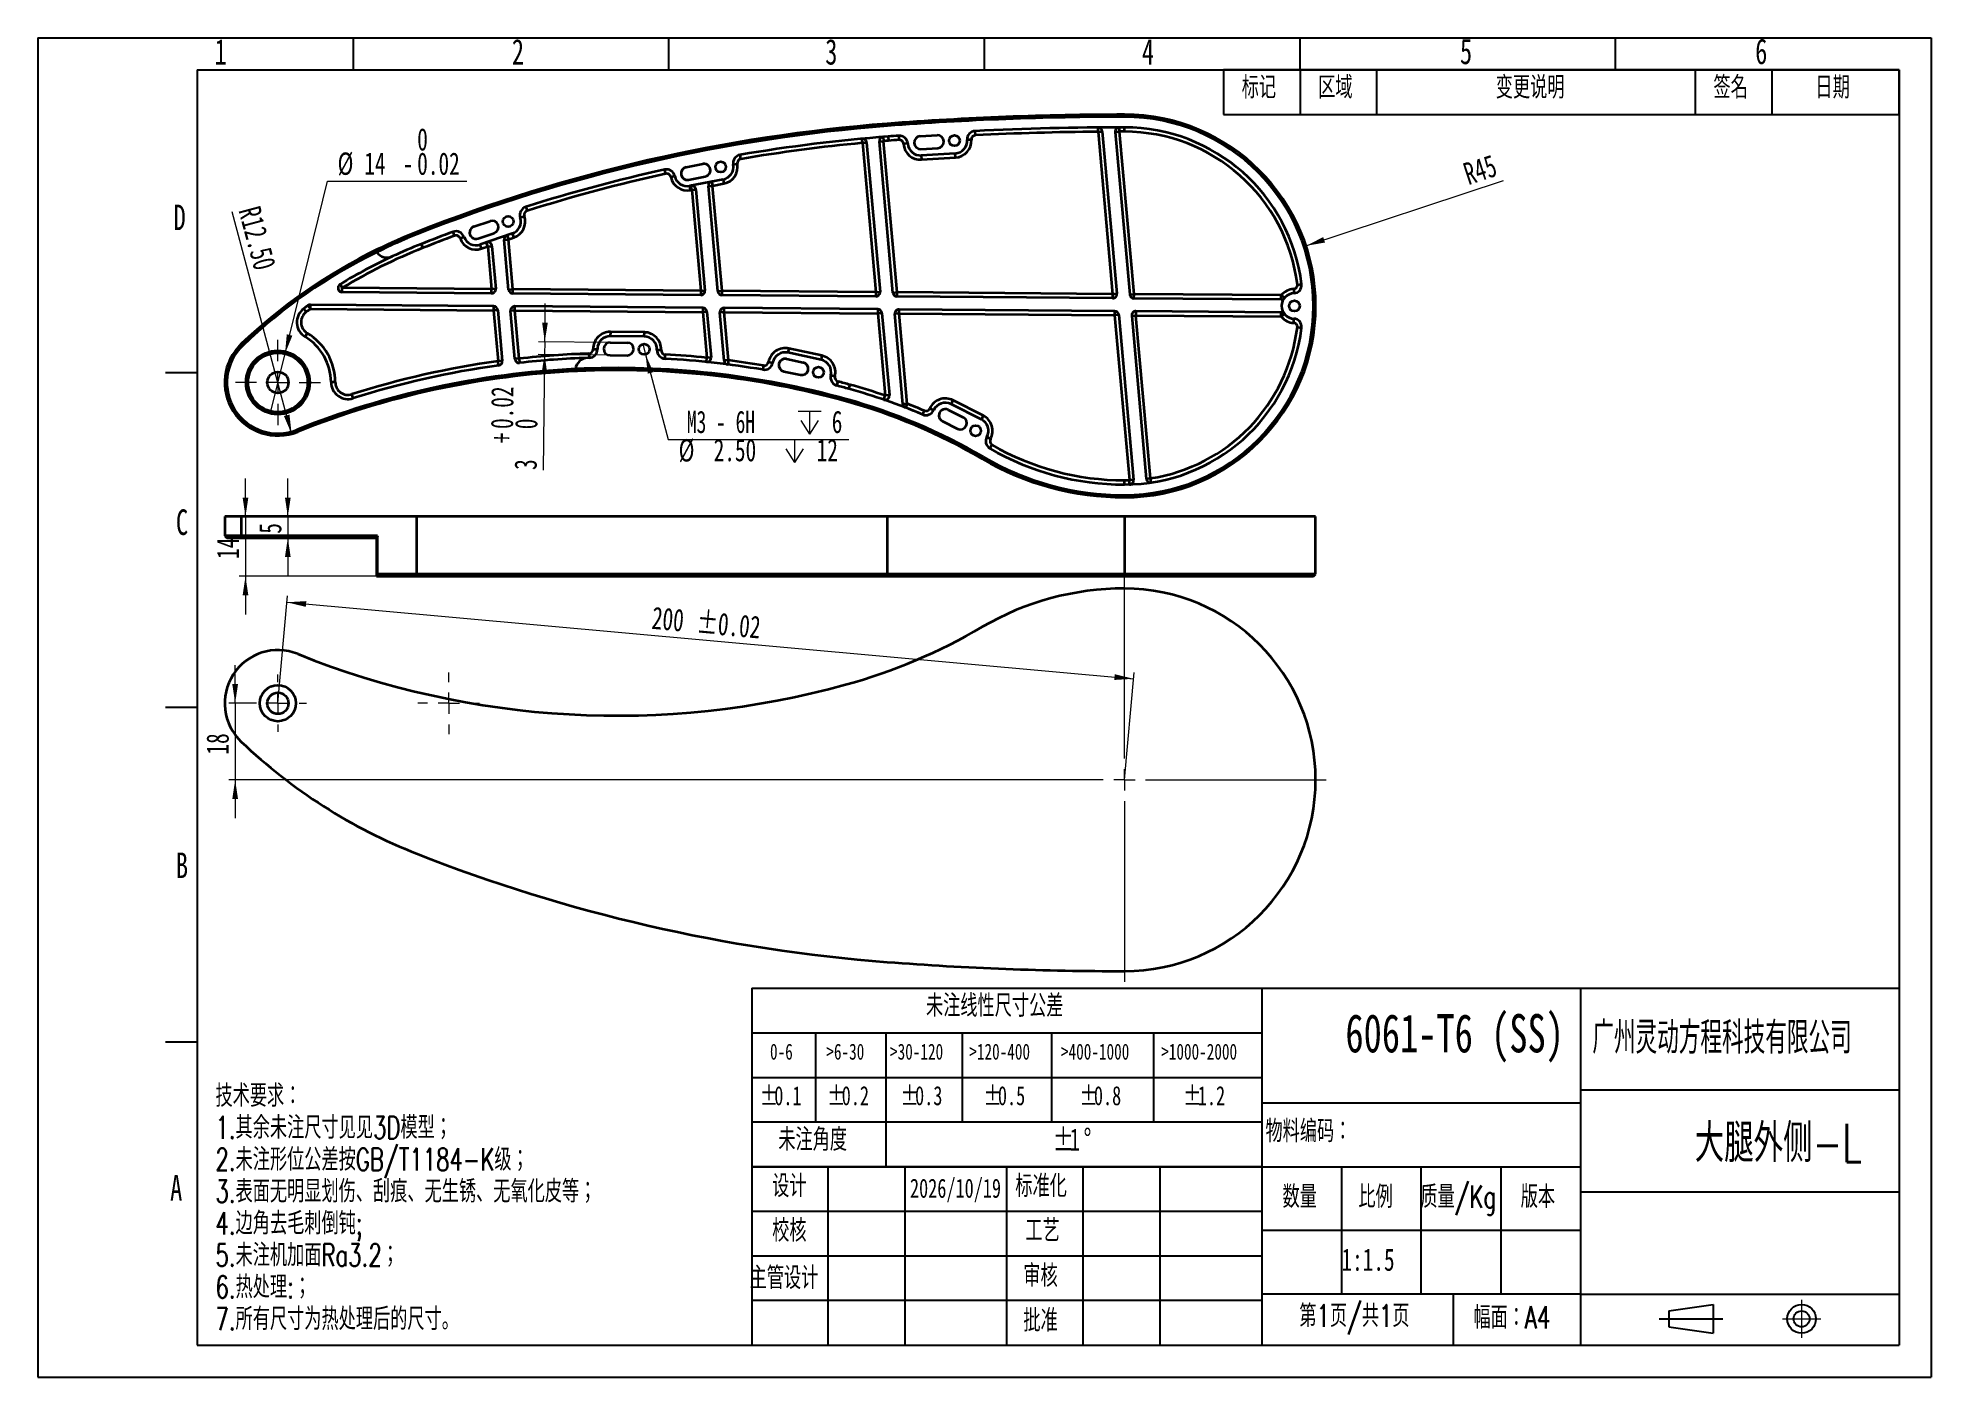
# Model space of a CAD drawing. Header units: millimetres. Extents: x 0 to 297, y 0 to 210.
import ezdxf

# ---------------------------------------------------------------- set-up
doc = ezdxf.new("R2010")
doc.units = ezdxf.units.MM
doc.linetypes.add('SLD-中心线', pattern=[34.29, 30.48, -1.27, 1.27, -1.27])
doc.linetypes.add('SLD-实线', pattern=[0])
for name, color, linetype in [('中心线层', 1, 'SLD-中心线'), ('尺寸线层', 83, 'SLD-实线'), ('文本', 7, 'SLD-实线')]:
    doc.layers.add(name, color=color, linetype=linetype)
doc.layers.add('粗实线层', color=7, linetype='SLD-实线', lineweight=35)
doc.styles.add('SLDTEXTSTYLE0', font='TXT', dxfattribs={"width": 0.7, "bigfont": 'bigfont'})
doc.styles.add('SLDTEXTSTYLE1', font='TXT', dxfattribs={"width": 0.7})
doc.styles.add('SLDTEXTSTYLE2', font='TXT', dxfattribs={"width": 0.616621, "bigfont": 'bigfont'})
doc.styles.add('SLDTEXTSTYLE3', font='TXT', dxfattribs={"width": 0.642857})
doc.dimstyles.new('SLDDIMSTYLE0', dxfattribs={"dimtxt": 3.5, "dimasz": 3, "dimexe": 0, "dimexo": 0.0625, "dimgap": 0.875, "dimtad": 2, "dimlfac": 1.5, "dimrnd": 1e-09, "dimzin": 12, "dimdsep": 46, "dimtxsty": 'SLDTEXTSTYLE1', "dimsah": 1, "dimcen": 0.09, "dimadec": 0, "dimazin": 3, "dimtfac": 1, "dimtmove": 0, "dimatfit": 0, "dimfxl": 0, "dimfrac": 2, "dimtolj": 1, "dimtzin": 12, "dimarcsym": 0})
doc.dimstyles.new('SLDDIMSTYLE1', dxfattribs={"dimtxt": 3.5, "dimasz": 3, "dimexe": 0, "dimexo": 0.0625, "dimgap": 0.875, "dimtad": 2, "dimlfac": 1.5, "dimrnd": 1e-09, "dimzin": 12, "dimdsep": 46, "dimtxsty": 'SLDTEXTSTYLE1', "dimsah": 1, "dimcen": 0.09, "dimadec": 0, "dimazin": 3, "dimtol": 1, "dimtp": 0.02, "dimtm": 0.02, "dimtfac": 1, "dimtofl": 0, "dimtmove": 0, "dimatfit": 3, "dimfxl": 0, "dimfrac": 2, "dimtolj": 1, "dimarcsym": 0})
doc.dimstyles.new('SLDDIMSTYLE2', dxfattribs={"dimtxt": 3.5, "dimasz": 3, "dimexe": 0, "dimexo": 0.0625, "dimgap": 0.875, "dimtad": 2, "dimlfac": 1.5, "dimrnd": 1e-09, "dimzin": 12, "dimdsep": 46, "dimtxsty": 'SLDTEXTSTYLE1', "dimblk1": 'NONE', "dimsah": 1, "dimcen": 0, "dimadec": 0, "dimazin": 3, "dimtol": 1, "dimtm": 0.02, "dimtfac": 1, "dimtmove": 0, "dimatfit": 3, "dimldrblk": 'NONE', "dimfxl": 0, "dimfrac": 2, "dimtolj": 1, "dimarcsym": 0})
doc.dimstyles.new('SLDDIMSTYLE3', dxfattribs={"dimtxt": 3.5, "dimasz": 3, "dimexe": 0, "dimexo": 0.0625, "dimgap": 0.875, "dimtad": 2, "dimlfac": 1.5, "dimrnd": 1e-09, "dimzin": 12, "dimdsep": 46, "dimtxsty": 'SLDTEXTSTYLE1', "dimsah": 1, "dimcen": 0.09, "dimadec": 0, "dimazin": 3, "dimtol": 1, "dimtp": 0.02, "dimtfac": 1, "dimtmove": 0, "dimatfit": 0, "dimfxl": 0, "dimfrac": 2, "dimtolj": 1, "dimarcsym": 0})
doc.dimstyles.new('SLDDIMSTYLE4', dxfattribs={"dimtxt": 3.5, "dimasz": 3, "dimexe": 0, "dimexo": 0.0625, "dimgap": 0.875, "dimtad": 2, "dimlfac": 1.5, "dimrnd": 1e-09, "dimzin": 12, "dimdsep": 46, "dimtxsty": 'SLDTEXTSTYLE1', "dimsah": 1, "dimcen": 0, "dimadec": 0, "dimazin": 3, "dimtfac": 1, "dimtofl": 0, "dimtmove": 0, "dimatfit": 3, "dimfxl": 0, "dimfrac": 2, "dimtolj": 1, "dimtzin": 12, "dimarcsym": 0})
doc.dimstyles.new('SLDDIMSTYLE5', dxfattribs={"dimtxt": 3.5, "dimasz": 3, "dimexe": 0, "dimexo": 0.0625, "dimgap": 0.875, "dimtad": 2, "dimlfac": 1.5, "dimrnd": 1e-09, "dimzin": 4, "dimdsep": 46, "dimtxsty": 'SLDTEXTSTYLE1', "dimsah": 1, "dimcen": 0, "dimadec": 0, "dimazin": 1, "dimtfac": 1, "dimtofl": 0, "dimtmove": 0, "dimatfit": 3, "dimfxl": 0, "dimfrac": 2, "dimtolj": 1, "dimtzin": 12, "dimarcsym": 0})
doc.dimstyles.new('SLDDIMSTYLE6', dxfattribs={"dimtxt": 3.5, "dimasz": 3, "dimexe": 0, "dimexo": 0.0625, "dimgap": 0.875, "dimtad": 0, "dimtih": 1, "dimtoh": 1, "dimdec": 6, "dimlfac": 1.5, "dimrnd": 1e-09, "dimzin": 12, "dimdsep": 46, "dimtxsty": 'SLDTEXTSTYLE1', "dimblk1": 'NONE', "dimsah": 1, "dimcen": 0, "dimadec": 0, "dimazin": 3, "dimtfac": 1, "dimtmove": 0, "dimatfit": 3, "dimldrblk": 'NONE', "dimfxl": 0, "dimfrac": 2, "dimtolj": 1, "dimtzin": 12, "dimarcsym": 0})

msp = doc.modelspace()

# ---------------------------------------------------------------- texts
at = {"layer": '文本', "linetype": 'SLD-实线', "lineweight": 18}
for s, insert, char_height, attachment_point, style in [('1', (27.72054276, 209.81182643), 4, 1, 'SLDTEXTSTYLE1'), ('2', (74.35970137, 209.81182643), 4, 1, 'SLDTEXTSTYLE1'), ('3', (123.51758084, 209.81182643), 4, 1, 'SLDTEXTSTYLE1'), ('4', (173.19185265, 209.81182643), 4, 1, 'SLDTEXTSTYLE1'), ('5', (223.08851348, 209.88691991), 4, 1, 'SLDTEXTSTYLE1'), ('6', (269.40053685, 209.88691991), 4, 1, 'SLDTEXTSTYLE1'), ('D', (21.29371935, 183.85101978), 4, 1, 'SLDTEXTSTYLE1'), ('C', (21.66121228, 136.06182643), 4, 1, 'SLDTEXTSTYLE1'), ('B', (21.66121228, 82.25454043), 4, 1, 'SLDTEXTSTYLE1'), ('6061-T6 (SS)', (222.25717759, 56.92207679), 6, 2, 'SLDTEXTSTYLE1'), ('广州灵动方程科技有限公司', (243.84523616, 55.71912053), 5, 1, 'SLDTEXTSTYLE2'), ('技术要求：', (27.86437121, 45.88408286), 3.5, 1, 'SLDTEXTSTYLE0'), ('1.其余未注尺寸见见3D模型；', (27.86437121, 40.88408298), 3.5, 1, 'SLDTEXTSTYLE0'), ('物料编码：', (192.57933446, 40.31950416), 3.5, 1, 'SLDTEXTSTYLE0'), ('大腿外侧-L', (273.02352037, 39.71038887), 6, 2, 'SLDTEXTSTYLE0'), ('2.未注形位公差按GB/T1184-K级；', (27.86437121, 35.88408309), 3.5, 1, 'SLDTEXTSTYLE0'), ('A', (20.74909952, 31.6775527), 4, 1, 'SLDTEXTSTYLE1'), ('3.表面无明显划伤、刮痕、无生锈、无氧化皮等；', (27.86437121, 30.8840832), 3.5, 1, 'SLDTEXTSTYLE0'), ('设计', (115.19496978, 31.720886), 3.5, 1, 'SLDTEXTSTYLE0'), ('2026/10/19', (136.80925514, 31.11940749), 3, 1, 'SLDTEXTSTYLE1'), ('标准化', (153.33567573, 31.720886), 3.5, 1, 'SLDTEXTSTYLE0'), ('数量', (195.25852887, 30.04140949), 3.5, 1, 'SLDTEXTSTYLE0'), ('比例', (207.15245398, 30.04140949), 3.5, 1, 'SLDTEXTSTYLE0'), ('质量/Kg', (216.88204424, 30.04140949), 3.5, 1, 'SLDTEXTSTYLE0'), ('版本', (232.61774635, 30.04140949), 3.5, 1, 'SLDTEXTSTYLE0'), ('4.边角去毛刺倒钝;', (27.86437121, 25.88408331), 3.5, 1, 'SLDTEXTSTYLE0'), ('校核', (115.19496978, 24.73857961), 3.5, 1, 'SLDTEXTSTYLE0'), ('工艺', (154.91067562, 24.73857961), 3.5, 1, 'SLDTEXTSTYLE0'), ('5.未注机加面Ra3.2；', (27.86437121, 20.88408342), 3.5, 1, 'SLDTEXTSTYLE0'), ('审核', (154.60025071, 17.65311814), 3.5, 1, 'SLDTEXTSTYLE0'), ('1:1.5', (204.5, 20.16977132), 3.5, 1, 'SLDTEXTSTYLE1'), ('6.热处理:；', (27.86437121, 15.88408353), 3.5, 1, 'SLDTEXTSTYLE0'), ('主管设计', (111.64965721, 17.31051391), 3.5, 1, 'SLDTEXTSTYLE0'), ('第1页/共1页', (197.8882411, 11.35988068), 3.5, 1, 'SLDTEXTSTYLE0'), ('7.所有尺寸为热处理后的尺寸。', (27.86437121, 10.88408365), 3.5, 1, 'SLDTEXTSTYLE0'), ('批准', (154.60025071, 10.64989957), 3.5, 1, 'SLDTEXTSTYLE0'), ('幅面：A4', (225.19251089, 11.11646448), 3.5, 1, 'SLDTEXTSTYLE0')]:
    msp.add_mtext(s, dxfattribs=dict(at, insert=insert, char_height=char_height, attachment_point=attachment_point, style=style))

# ---------------------------------------------------------------- blocks, each defined once
blk = doc.blocks.new('SW_TABLEANNOTATION_0')
at = {"color": 0}
for p, q in [((0, 0), (0, -7)), ((0, 0), (12, 0)), ((0, 0), (0, -7)), ((106, 0), (0, 0)), ((12, 0), (12, -7)), ((12, 0), (24, 0)), ((24, 0), (24, -7)), ((24, 0), (74, 0)), ((74, 0), (74, -7)), ((74, 0), (86, 0)), ((86, 0), (86, -7)), ((86, 0), (106, 0)), ((106, 0), (106, -7)), ((106, -7), (106, 0)), ((0, -7), (12, -7)), ((0, -7), (106, -7)), ((12, -7), (24, -7)), ((24, -7), (74, -7)), ((74, -7), (86, -7)), ((86, -7), (106, -7))]:
    blk.add_line(p, q, dxfattribs=at)
at = {"color": 0, "char_height": 3.5, "attachment_point": 1, "style": 'SLDTEXTSTYLE0'}
for s, insert in [('标记', (2.85, -1.01)), ('区域', (14.85, -1.01)), ('变更说明', (42.7, -1.01)), ('签名', (76.85, -1.01)), ('日期', (92.85, -1.01))]:
    blk.add_mtext(s, dxfattribs=dict(at, insert=insert))
blk = doc.blocks.new('SW_TABLEANNOTATION_1')
at = {"color": 0}
for p, q in [((0, 0), (0, -7)), ((0, 0), (5, 0)), ((5, 0), (10, 0)), ((10, 0), (21, 0)), ((21, 0), (33, 0)), ((33, 0), (47, 0)), ((47, 0), (63, 0)), ((63, 0), (80, 0)), ((80, 0), (80, -7)), ((0, -7), (0, -14)), ((0, -7), (5, -7)), ((5, -7), (10, -7)), ((10, -7), (10, -14)), ((10, -7), (21, -7)), ((21, -7), (21, -14)), ((21, -7), (33, -7)), ((33, -7), (33, -14)), ((33, -7), (47, -7)), ((47, -7), (47, -14)), ((47, -7), (63, -7)), ((63, -7), (63, -14)), ((63, -7), (80, -7)), ((80, -7), (80, -14)), ((0, -14), (0, -21)), ((0, -14), (5, -14)), ((5, -14), (10, -14)), ((10, -14), (10, -21)), ((10, -14), (21, -14)), ((21, -14), (21, -21)), ((21, -14), (33, -14)), ((33, -14), (33, -21)), ((33, -14), (47, -14)), ((47, -14), (47, -21)), ((47, -14), (63, -14)), ((63, -14), (63, -21)), ((63, -14), (80, -14)), ((80, -14), (80, -21)), ((0, -21), (0, -28)), ((0, -21), (5, -21)), ((5, -21), (10, -21)), ((10, -21), (21, -21)), ((21, -21), (21, -28)), ((21, -21), (21, -28)), ((21, -21), (33, -21)), ((33, -21), (47, -21)), ((47, -21), (63, -21)), ((63, -21), (80, -21)), ((80, -21), (80, -28)), ((0, -28), (5, -28)), ((5, -28), (10, -28)), ((10, -28), (21, -28)), ((21, -28), (33, -28)), ((33, -28), (47, -28)), ((47, -28), (63, -28)), ((63, -28), (80, -28))]:
    blk.add_line(p, q, dxfattribs=at)
at = {"color": 0, "attachment_point": 1}
for s, insert, char_height, style in [('未注线性尺寸公差', (27.32, -1.01), 3.5, 'SLDTEXTSTYLE0'), ('0-6', (2.85, -8.72), 2.5, 'SLDTEXTSTYLE1'), ('>6-30', (11.69, -8.72), 2.5, 'SLDTEXTSTYLE1'), ('>30-120', (21.68, -8.72), 2.5, 'SLDTEXTSTYLE1'), ('>120-400', (34.12, -8.72), 2.5, 'SLDTEXTSTYLE1'), ('>400-1000', (48.5, -8.72), 2.5, 'SLDTEXTSTYLE1'), ('>1000-2000', (64.22, -8.72), 2.5, 'SLDTEXTSTYLE1'), ('%%p', (1.25, -15.37), 3, 'SLDTEXTSTYLE1'), ('0.1', (3.52, -15.37), 3, 'SLDTEXTSTYLE1'), ('%%p', (11.84, -15.37), 3, 'SLDTEXTSTYLE1'), ('0.2', (14.1, -15.37), 3, 'SLDTEXTSTYLE1'), ('%%p', (23.34, -15.37), 3, 'SLDTEXTSTYLE1'), ('0.3', (25.61, -15.37), 3, 'SLDTEXTSTYLE1'), ('%%p', (36.34, -15.37), 3, 'SLDTEXTSTYLE1'), ('0.5', (38.6, -15.37), 3, 'SLDTEXTSTYLE1'), ('%%p', (51.4, -15.37), 3, 'SLDTEXTSTYLE1'), ('0.8', (53.66, -15.37), 3, 'SLDTEXTSTYLE1'), ('%%p', (67.69, -15.37), 3, 'SLDTEXTSTYLE1'), ('1.2', (69.96, -15.37), 3, 'SLDTEXTSTYLE1'), ('未注角度', (4.16, -22.01), 3.5, 'SLDTEXTSTYLE0'), ('%%p', (47.19, -22.01), 3.5, 'SLDTEXTSTYLE1'), ('1', (49.84, -22.01), 3.5, 'SLDTEXTSTYLE1'), ('%%d', (52.04, -22.01), 3.5, 'SLDTEXTSTYLE1')]:
    blk.add_mtext(s, dxfattribs=dict(at, insert=insert, char_height=char_height, style=style))
blk = doc.blocks.new('_D')
at = {"layer": '尺寸线层', "linetype": 'SLD-实线', "lineweight": 18}
for p, q in [((39.21, 134.92), (39.21, 140.92)), ((39.21, 134.92), (39.21, 131.59)), ((39.21, 131.59), (39.21, 125.59))]:
    blk.add_line(p, q, dxfattribs=at)
for points in [[(39.21, 134.92), (39.66, 137.92), (38.76, 137.92)], [(39.21, 131.59), (38.76, 128.59), (39.66, 128.59)]]:
    blk.add_solid(points, dxfattribs=at)
at = {"layer": '尺寸线层', "linetype": 'SLD-实线', "lineweight": 18, "insert": (34.7, 132.25), "char_height": 3.5, "attachment_point": 1, "rotation": 90, "style": 'SLDTEXTSTYLE1'}
blk.add_mtext('5', dxfattribs=at)
blk = doc.blocks.new('_D_1')
at = {"layer": '尺寸线层', "linetype": 'SLD-实线', "lineweight": 18}
for p, q in [((32.57, 134.92), (32.57, 140.92)), ((32.57, 134.92), (32.57, 125.59)), ((53.16, 125.59), (31.57, 125.59)), ((32.57, 125.59), (32.57, 119.59))]:
    blk.add_line(p, q, dxfattribs=at)
for points in [[(32.57, 134.92), (33.02, 137.92), (32.12, 137.92)], [(32.57, 125.59), (32.12, 122.59), (33.02, 122.59)]]:
    blk.add_solid(points, dxfattribs=at)
at = {"layer": '尺寸线层', "linetype": 'SLD-实线', "lineweight": 18, "insert": (28.05, 128.3), "char_height": 3.5, "attachment_point": 1, "rotation": 90, "style": 'SLDTEXTSTYLE1'}
blk.add_mtext('14', dxfattribs=at)
blk = doc.blocks.new('_D_2')
at = {"layer": '尺寸线层', "linetype": 'SLD-实线', "lineweight": 18}
for p, q in [((37.65, 105.66), (39.17, 122.5)), ((39.08, 121.5), (171.88, 109.5)), ((170.45, 93.66), (171.97, 110.5))]:
    blk.add_line(p, q, dxfattribs=at)
for points in [[(39.08, 121.5), (42.03, 120.78), (42.11, 121.68)], [(171.88, 109.5), (168.93, 110.22), (168.85, 109.32)]]:
    blk.add_solid(points, dxfattribs=at)
at = {"layer": '尺寸线层', "linetype": 'SLD-实线', "lineweight": 18, "char_height": 3.5, "attachment_point": 1, "rotation": 354.8364, "style": 'SLDTEXTSTYLE1'}
for s, insert in [('200', (96.51, 120.84)), ('±0.02', (103.55, 120.2))]:
    blk.add_mtext(s, dxfattribs=dict(at, insert=insert))
blk = doc.blocks.new('_D_3')
at = {"layer": '尺寸线层', "linetype": 'SLD-实线', "lineweight": 18}
for p, q in [((30.95, 105.66), (30.95, 111.66)), ((33.15, 105.66), (29.95, 105.66)), ((30.95, 105.66), (30.95, 93.66)), ((138.78, 93.66), (29.95, 93.66)), ((30.95, 93.66), (30.95, 87.66))]:
    blk.add_line(p, q, dxfattribs=at)
for points in [[(30.95, 105.66), (31.4, 108.66), (30.5, 108.66)], [(30.95, 93.66), (30.5, 90.66), (31.4, 90.66)]]:
    blk.add_solid(points, dxfattribs=at)
at = {"layer": '尺寸线层', "linetype": 'SLD-实线', "lineweight": 18, "insert": (26.44, 97.62), "char_height": 3.5, "attachment_point": 1, "rotation": 90, "style": 'SLDTEXTSTYLE1'}
blk.add_mtext('18', dxfattribs=at)
blk = doc.blocks.new('SW_CENTERMARKSYMBOL_0')
at = {"layer": '中心线层', "color": 0, "linetype": 'SLD-中心线', "lineweight": 18}
for p, q in [((0, 3.33), (0, 4.83)), ((-3.33, 0), (-4.83, 0)), ((0, 0), (-1.67, 0)), ((0, 0), (0, 1.67)), ((0, 0), (0, -1.67)), ((0, 0), (1.67, 0)), ((3.33, 0), (4.83, 0)), ((0, -3.33), (0, -4.83))]:
    blk.add_line(p, q, dxfattribs=at)
blk = doc.blocks.new('SW_CENTERMARKSYMBOL_1')
at = {"layer": '中心线层', "color": 0, "linetype": 'SLD-中心线', "lineweight": 18}
for p, q in [((0, 3.33), (0, 31.67)), ((-3.33, 0), (-31.67, 0)), ((0, 0), (-1.67, 0)), ((0, 0), (0, 1.67)), ((0, 0), (0, -1.67)), ((0, 0), (1.67, 0)), ((3.33, 0), (31.67, 0)), ((0, -3.33), (0, -31.67))]:
    blk.add_line(p, q, dxfattribs=at)
blk = doc.blocks.new('SW_CENTERMARKSYMBOL_2')
at = {"layer": '中心线层', "color": 0, "linetype": 'SLD-中心线', "lineweight": 18}
for p, q in [((0, 3.33), (0, 4.5)), ((-3.33, 0), (-4.5, 0)), ((0, 0), (-1.67, 0)), ((0, 0), (0, 1.67)), ((0, 0), (0, -1.67)), ((0, 0), (1.67, 0)), ((3.33, 0), (4.5, 0)), ((0, -3.33), (0, -4.5))]:
    blk.add_line(p, q, dxfattribs=at)
blk = doc.blocks.new('_D_4')
at = {"layer": '尺寸线层', "linetype": 'SLD-实线', "lineweight": 18}
for p, q in [((38.77, 160.49), (45.43, 187.52)), ((45.43, 187.52), (67.29, 187.52)), ((36.54, 151.43), (38.77, 160.49))]:
    blk.add_line(p, q, dxfattribs=at)
blk.add_solid([(38.77, 160.49), (39.92, 163.3), (39.05, 163.52)], dxfattribs=at)
at = {"layer": '尺寸线层', "linetype": 'SLD-实线', "lineweight": 18, "char_height": 3.5, "attachment_point": 1, "style": 'SLDTEXTSTYLE1'}
for s, insert in [('0', (59.51, 195.84)), ('%%c', (47.02, 192.03)), ('14', (51.21, 192.06)), ('0.02', (59.51, 192.03)), ('-', (57.25, 192.03))]:
    blk.add_mtext(s, dxfattribs=dict(at, insert=insert))
blk = doc.blocks.new('_None')
blk = doc.blocks.new('_D_5')
at = {"layer": '尺寸线层', "linetype": 'SLD-实线', "lineweight": 18}
for p, q in [((79.52, 162.35), (79.58, 168.35)), ((89.79, 162.23), (78.52, 162.36)), ((79.52, 162.35), (79.49, 160.35)), ((89.77, 160.23), (78.49, 160.36)), ((79.49, 160.35), (79.28, 142.22))]:
    blk.add_line(p, q, dxfattribs=at)
for points in [[(79.52, 162.35), (80, 165.35), (79.1, 165.36)], [(79.49, 160.35), (79.01, 157.36), (79.91, 157.35)]]:
    blk.add_solid(points, dxfattribs=at)
at = {"layer": '尺寸线层', "linetype": 'SLD-实线', "lineweight": 18, "char_height": 3.5, "attachment_point": 1, "rotation": 89.3344, "style": 'SLDTEXTSTYLE1'}
for s, insert in [('0.02', (71.04, 148.7)), ('0', (74.84, 148.66)), ('+', (71.02, 146.45)), ('3', (74.75, 142.28))]:
    blk.add_mtext(s, dxfattribs=dict(at, insert=insert))
blk = doc.blocks.new('_D_6')
at = {"layer": '尺寸线层', "linetype": 'SLD-实线', "lineweight": 18}
blk.add_line((198.93, 177.39), (229.9, 187.65), dxfattribs=at)
blk.add_solid([(198.93, 177.39), (201.91, 177.91), (201.63, 178.76)], dxfattribs=at)
at = {"layer": '尺寸线层', "linetype": 'SLD-实线', "lineweight": 18, "insert": (223.32, 190.22), "char_height": 3.5, "attachment_point": 1, "rotation": 18.3185, "style": 'SLDTEXTSTYLE1'}
blk.add_mtext('R45', dxfattribs=at)
blk = doc.blocks.new('_D_7')
at = {"layer": '尺寸线层', "linetype": 'SLD-实线', "lineweight": 18}
blk.add_line((39.81, 147.91), (30.47, 182.71), dxfattribs=at)
blk.add_solid([(39.81, 147.91), (39.47, 150.93), (38.6, 150.7)], dxfattribs=at)
at = {"layer": '尺寸线层', "linetype": 'SLD-实线', "lineweight": 18, "insert": (34.83, 183.88), "char_height": 3.5, "attachment_point": 1, "rotation": 285, "style": 'SLDTEXTSTYLE1'}
blk.add_mtext('R12.50', dxfattribs=at)
blk = doc.blocks.new('SW_SYMBOL_HOLE_DEPTH')
at = {"layer": '尺寸线层', "color": 0, "linetype": 'SLD-实线', "lineweight": 18}
for p, q in [((0, 875), (800, 875)), ((400, 875), (400, 75)), ((100, 555), (400, 75)), ((700, 555), (400, 75))]:
    blk.add_line(p, q, dxfattribs=at)
blk = doc.blocks.new('_D_8')
at = {"layer": '尺寸线层', "linetype": 'SLD-实线', "lineweight": 18}
for p, q in [((94.9, 161.98), (95.33, 160.37)), ((95.33, 160.37), (98.9, 147.03)), ((98.9, 147.03), (127.24, 147.03))]:
    blk.add_line(p, q, dxfattribs=at)
blk.add_solid([(95.33, 160.37), (95.67, 157.35), (96.54, 157.58)], dxfattribs=at)
at = {"layer": '尺寸线层', "linetype": 'SLD-实线', "lineweight": 18, "xscale": 0.004511737089201878, "yscale": 0.004511737089201878, "zscale": 0.004511737089201878}
for p in [(119.26, 147.51), (116.89, 143.08)]:
    blk.add_blockref('SW_SYMBOL_HOLE_DEPTH', p, dxfattribs=at)
at = {"layer": '尺寸线层', "linetype": 'SLD-实线', "lineweight": 18, "char_height": 3.5, "attachment_point": 1}
for s, insert, style in [('M3 - 6H', (101.8, 151.54), 'SLDTEXTSTYLE3'), ('6', (124.54, 151.54), 'SLDTEXTSTYLE1'), ('%%c', (100.52, 147.08), 'SLDTEXTSTYLE1'), ('2.50', (106.02, 147.11), 'SLDTEXTSTYLE1'), ('12', (122.17, 147.11), 'SLDTEXTSTYLE1')]:
    blk.add_mtext(s, dxfattribs=dict(at, insert=insert, style=style))
blk = doc.blocks.new('SW_CENTERMARKSYMBOL_3')
at = {"layer": '中心线层', "color": 0, "linetype": 'SLD-中心线', "lineweight": 18}
for p, q in [((0, 3.33), (0, 6.67)), ((-3.33, 0), (-6.67, 0)), ((0, 0), (-1.67, 0)), ((0, 0), (0, 1.67)), ((0, 0), (0, -1.67)), ((0, 0), (1.67, 0)), ((3.33, 0), (6.67, 0)), ((0, -3.33), (0, -6.67))]:
    blk.add_line(p, q, dxfattribs=at)

# ---------------------------------------------------------------- dimensions: what is measured, and where the dimension line sits
at = {"layer": '尺寸线层', "linetype": 'SLD-实线', "lineweight": 18}
dim = msp.add_diameter_dim_2p(p1=(36.53675773, 151.43235949), p2=(38.76991398, 160.49459565), dimstyle='SLDDIMSTYLE2', dxfattribs=at)
dim.commit()
dim.dimension.update_dxf_attribs({"geometry": '_D_4', "text_midpoint": (57.15231731, 191.32389797), "dimtype": 163})
for center, mpoint, dimstyle, picture, middle in [((170.44557124, 167.96347757), (198.92528491, 177.39247057), 'SLDDIMSTYLE4', '_D_6', (227.35955749, 186.80642572)), ((37.65333586, 155.96347757), (39.81016123, 147.91409569), 'SLDDIMSTYLE5', '_D_7', (31.99000432, 177.09936594))]:
    dim = msp.add_radius_dim(center=center, mpoint=mpoint, dimstyle=dimstyle, dxfattribs=at)
    dim.commit()
    dim.dimension.update_dxf_attribs({"geometry": picture, "text_midpoint": middle, "dimtype": 164})
for base, p1, p2, angle, dimstyle, picture, middle in [((79.49192843, 160.35234331), (89.79088039, 162.23283767), (89.76764841, 160.23297261), 89.3344378932, 'SLDDIMSTYLE3', '_D_5', (79.36357306, 149.30320177)), ((32.56560054, 125.59139405), (31.91286012, 134.92472739), (53.15554405, 125.59139405), 90, 'SLDDIMSTYLE0', '_D_1', (32.56560054, 130.25806072)), ((39.21418821, 131.59139405), (31.91286012, 134.92472739), (32.14247915, 131.59139405), 90, 'SLDDIMSTYLE0', '_D', (39.21418821, 133.25806072)), ((171.87685619, 109.49988962), (37.65333586, 105.66126228), (170.44557124, 93.66126228), 354.8363929092, 'SLDDIMSTYLE1', '_D_2', (105.4807385, 115.49988962)), ((30.94930369, 93.66126228), (33.15333586, 105.66126228), (138.77890457, 93.66126228), 90, 'SLDDIMSTYLE0', '_D_3', (30.94930369, 99.66126228))]:
    dim = msp.add_linear_dim(base=base, p1=p1, p2=p2, angle=angle, dimstyle=dimstyle, dxfattribs=at)
    dim.commit()
    dim.dimension.update_dxf_attribs({"geometry": picture, "text_midpoint": middle, "dimtype": 160})
dim = msp.add_diameter_dim_2p(p1=(94.8968063, 161.97595858), p2=(95.32766951, 160.36594781), text=' M3 - 6H {\\fGDT;x} 6\\P%%c 2.50 {\\fGDT;x} 12\\P', dimstyle='SLDDIMSTYLE6', override={"dimpost": '<>'}, dxfattribs=at)
dim.commit()
dim.dimension.update_dxf_attribs({"geometry": '_D_8', "text_midpoint": (113.86186574, 147.00610225), "dimtype": 163})

# ---------------------------------------------------------------- linework, layer by layer
for p, q in [((0, 210), (297, 210)), ((0, 210), (0, 0)), ((49.5, 205), (49.5, 210)), ((99, 205), (99, 210)), ((148.5, 205), (148.5, 210)), ((198, 205), (198, 210)), ((247.5, 205), (247.5, 210)), ((297, 210), (297, 0)), ((25, 205), (25, 5)), ((25, 205), (292, 205)), ((292, 205), (292, 5)), ((25, 157.5), (20, 157.5)), ((25, 105), (20, 105)), ((112, 61), (292, 61)), ((112, 61), (112, 5)), ((192, 61), (192, 5)), ((242, 61), (242, 5)), ((25, 52.5), (20, 52.5)), ((292, 45), (242, 45)), ((192, 43), (242, 43)), ((112, 33), (192, 33)), ((124, 5), (124, 33)), ((136, 33), (136, 5)), ((152, 5), (152, 33)), ((164, 5), (164, 33)), ((176, 33), (176, 5)), ((192, 33), (242, 33)), ((204.5, 33), (204.5, 13)), ((217, 13), (217, 33)), ((229.5, 33), (229.5, 13)), ((292, 29), (242, 29)), ((112, 26), (192, 26)), ((242, 23), (192, 23)), ((112, 19), (192, 19)), ((192, 12), (112, 12)), ((242, 13), (192, 13)), ((222, 13), (222, 5)), ((242, 13), (292, 13)), ((254.32625782, 9.13429074), (264.32625782, 9.13429074)), ((255.82625782, 10.38429074), (262.82625782, 11.38429074)), ((255.82625782, 10.38429074), (255.82625782, 7.88429074)), ((262.82625782, 11.38429074), (262.82625782, 6.88429074)), ((255.82625782, 7.88429074), (262.82625782, 6.88429074)), ((25, 5), (292, 5)), ((0, 0), (297, 0))]:
    msp.add_line(p, q)
for radius in [2.25, 1.25]:
    msp.add_circle((276.6807843, 9.13429074), radius)
at = {"layer": '中心线层', "linetype": 'SLD-中心线', "lineweight": 18}
for p, q in [((276.6807843, 12.13429074), (276.6807843, 6.13429074)), ((273.6807843, 9.13429074), (279.6807843, 9.13429074))]:
    msp.add_line(p, q, dxfattribs=at)
at = {"layer": '粗实线层', "linetype": 'SLD-实线', "lineweight": 35}
for p, q in [((133.28064308, 196.20201637), (133.25506301, 196.53436675)), ((170.44557124, 197.63014424), (170.44557124, 197.96347757)), ((129.34792752, 193.52519169), (129.2858859, 194.18896521)), ((129.34792752, 193.52519169), (130.01191235, 193.58492931)), ((129.34792752, 193.52519169), (131.4528168, 170.12930644)), ((130.01191235, 193.58492931), (132.11680164, 170.18904406)), ((132.00480642, 193.75369891), (132.66879126, 193.81343653)), ((134.13799105, 170.0433103), (132.00480642, 193.75369891)), ((132.61553803, 194.47797286), (132.66879126, 193.81343653)), ((134.80197589, 170.10304792), (132.66879126, 193.81343653)), ((133.40854342, 194.5402645), (133.45970356, 193.87556375)), ((135.03708808, 194.66283763), (135.08599867, 193.99796757)), ((136.46018593, 193.42875126), (135.795087, 193.38305818)), ((138.39454544, 194.56397213), (141.05625637, 194.72647152)), ((146.44177622, 194.03304633), (145.77605831, 193.99749208)), ((147.07079583, 194.72964819), (147.03846302, 195.39553034)), ((166.31463068, 195.27910725), (166.30891662, 195.94574942)), ((166.31463068, 195.27910725), (166.97861551, 195.33884487)), ((166.31463068, 195.27910725), (168.60352228, 169.83803259)), ((166.97861551, 195.33884487), (169.26750712, 169.89777021)), ((168.99590734, 195.23643289), (169.65989218, 195.29617051)), ((168.99590734, 195.23643289), (171.28869654, 169.75203645)), ((169.65989218, 195.29617051), (169.6588054, 195.96283629)), ((171.95268137, 169.81177407), (169.65989218, 195.29617051)), ((170.44557124, 195.2968109), (170.44557124, 195.96347757)), ((101.68614211, 189.72044421), (104.30307121, 190.23307779)), ((109.0803366, 190.12015435), (109.7363695, 190.23875149)), ((110.27273534, 191.00425402), (110.16021279, 191.66135609)), ((138.51641999, 192.56768893), (141.17813092, 192.73018833)), ((143.90077912, 191.89454613), (138.57735726, 191.56954733)), ((138.57735726, 191.56954733), (138.61798211, 190.9041196)), ((138.61798211, 190.9041196), (143.94140397, 191.22911839)), ((143.94140397, 191.22911839), (143.90077912, 191.89454613)), ((98.48366047, 188.69487713), (98.33993911, 189.34586762)), ((99.26921045, 188.18832637), (99.92150277, 188.32601873)), ((102.07061729, 187.75774739), (104.68754639, 188.27038096)), ((107.49671309, 187.80166612), (102.26285488, 186.77639897)), ((105.72780487, 187.45515244), (105.85596326, 186.80092017)), ((105.85596326, 186.80092017), (107.62487148, 187.14743385)), ((107.49671309, 187.80166612), (107.62487148, 187.14743385)), ((102.39101327, 186.1221667), (102.26285488, 186.77639897)), ((102.39101327, 186.1221667), (102.56712908, 186.15666625)), ((102.56712908, 186.15666625), (102.43897068, 186.81089852)), ((102.56712908, 186.15666625), (103.23111391, 186.21640387)), ((102.56712908, 186.15666625), (103.98971228, 170.34462629)), ((103.23111391, 186.21640387), (104.65369712, 170.40436391)), ((105.19197843, 186.74118254), (105.85596326, 186.80092017)), ((106.67488653, 170.25863015), (105.19197843, 186.74118254)), ((107.33887137, 170.31836777), (105.85596326, 186.80092017)), ((68.40971447, 180.41929818), (70.93203927, 181.28473953)), ((75.67991915, 181.8257136), (76.31359068, 182.03284844)), ((76.53905145, 183.50002751), (76.7403148, 182.86446672)), ((59.52300797, 179.22639957), (59.40072682, 179.5364938)), ((65.37742543, 178.96571653), (65.14609113, 179.59095959)), ((66.2248287, 178.57126737), (66.85218527, 178.79680712)), ((69.05879548, 178.52755459), (71.58112028, 179.39299593)), ((74.42798558, 179.31256548), (69.38333599, 177.58168279)), ((73.14946761, 178.33715666), (73.81345245, 178.39689429)), ((73.85312748, 170.51596362), (73.14946761, 178.33715666)), ((73.59709211, 179.02747549), (73.81345245, 178.39689429)), ((73.81345245, 178.39689429), (74.64434592, 178.68198428)), ((74.51711231, 170.57570125), (73.81345245, 178.39689429)), ((74.42798558, 179.31256548), (74.64434592, 178.68198428)), ((60.13441369, 177.67592841), (60.37897598, 177.05573994)), ((69.59969632, 176.95110159), (69.38333599, 177.58168279)), ((69.59969632, 176.95110159), (70.56687527, 177.28295284)), ((70.56687527, 177.28295284), (70.35051494, 177.91353404)), ((70.56687527, 177.28295284), (71.23086011, 177.34269047)), ((70.56687527, 177.28295284), (71.16795322, 170.60195976)), ((71.23086011, 177.34269047), (71.83193806, 170.66169739)), ((47.4071793, 171.35517675), (47.75352393, 170.78553666)), ((47.74829721, 170.11889048), (47.75352393, 170.78553666)), ((71.1627265, 169.93531359), (47.74829721, 170.11889048)), ((71.16795322, 170.60195976), (47.75352393, 170.78553666)), ((71.1627265, 169.93531359), (71.16795322, 170.60195976)), ((71.83193806, 170.66169739), (71.16795322, 170.60195976)), ((73.85312748, 170.51596362), (74.51711231, 170.57570125)), ((74.51188558, 169.90905507), (74.51711231, 170.57570125)), ((103.98448555, 169.67798011), (74.51188558, 169.90905507)), ((103.98971228, 170.34462629), (74.51711231, 170.57570125)), ((103.98971228, 170.34462629), (103.98448555, 169.67798011)), ((103.98971228, 170.34462629), (104.65369712, 170.40436391)), ((106.67488653, 170.25863015), (107.33887137, 170.31836777)), ((107.33364464, 169.65172159), (107.33887137, 170.31836777)), ((131.44759007, 169.46266026), (107.33364464, 169.65172159)), ((131.4528168, 170.12930644), (107.33887137, 170.31836777)), ((131.4528168, 170.12930644), (131.44759007, 169.46266026)), ((131.4528168, 170.12930644), (132.11680164, 170.18904406)), ((134.13799105, 170.0433103), (134.80197589, 170.10304792)), ((134.79674916, 169.43640174), (134.80197589, 170.10304792)), ((168.59829556, 169.17138641), (134.79674916, 169.43640174)), ((168.60352228, 169.83803259), (134.80197589, 170.10304792)), ((168.60352228, 169.83803259), (168.59829556, 169.17138641)), ((168.60352228, 169.83803259), (169.26750712, 169.89777021)), ((171.28869654, 169.75203645), (171.95268137, 169.81177407)), ((171.94745464, 169.14512789), (171.95268137, 169.81177407)), ((195.03112229, 169.63083144), (171.95268137, 169.81177407)), ((195.02589556, 168.96418526), (195.03112229, 169.63083144)), ((195.55140119, 169.21399297), (195.03112229, 169.63083144)), ((197.0122379, 170.62826858), (197.0372379, 169.96207083)), ((197.57576465, 171.28969414), (198.23747668, 171.37082137)), ((42.11097543, 167.02972451), (41.71914238, 167.56908646)), ((42.75277921, 167.49130837), (42.36612018, 168.03439146)), ((42.75277921, 167.49130837), (42.75800593, 168.15795455)), ((42.75277921, 167.49130837), (71.46806865, 167.26617098)), ((71.47329538, 167.93281715), (42.75800593, 168.15795455)), ((71.47329538, 167.93281715), (71.46806865, 167.26617098)), ((72.13205348, 167.3259086), (71.46806865, 167.26617098)), ((71.46806865, 167.26617098), (72.18519824, 159.29526168)), ((72.13205348, 167.3259086), (72.84918307, 159.3549993)), ((74.81722774, 167.23991246), (74.1532429, 167.18017484)), ((74.83080739, 159.64903241), (74.1532429, 167.18017484)), ((74.81722774, 167.23991246), (74.82245446, 167.90655864)), ((75.49479222, 159.70877003), (74.81722774, 167.23991246)), ((74.81722774, 167.23991246), (104.28982771, 167.0088375)), ((104.29505443, 167.67548368), (74.82245446, 167.90655864)), ((104.29505443, 167.67548368), (104.28982771, 167.0088375)), ((104.95381254, 167.06857512), (104.28982771, 167.0088375)), ((104.28982771, 167.0088375), (104.93436035, 159.84484464)), ((104.95381254, 167.06857512), (105.59834519, 159.90458226)), ((107.6389868, 166.98257898), (106.97500196, 166.92284136)), ((107.65241358, 159.39339805), (106.97500196, 166.92284136)), ((107.6389868, 166.98257898), (107.64421352, 167.64922516)), ((108.31639841, 159.45313567), (107.6389868, 166.98257898)), ((107.6389868, 166.98257898), (131.75293223, 166.79351765)), ((131.75815895, 167.46016383), (107.64421352, 167.64922516)), ((131.75815895, 167.46016383), (131.75293223, 166.79351765)), ((132.41691706, 166.85325527), (131.75293223, 166.79351765)), ((131.75293223, 166.79351765), (132.91296006, 153.89978569)), ((132.41691706, 166.85325527), (133.5769449, 153.95952331)), ((135.10209131, 166.76725913), (134.43810648, 166.70752151)), ((135.71001543, 152.57022884), (134.43810648, 166.70752151)), ((135.10209131, 166.76725913), (135.10731804, 167.43390531)), ((136.37400026, 152.62996646), (135.10209131, 166.76725913)), ((135.10209131, 166.76725913), (168.90363771, 166.5022438)), ((168.90886444, 167.16888998), (135.10731804, 167.43390531)), ((168.90886444, 167.16888998), (168.90363771, 166.5022438)), ((169.56762254, 166.56198142), (168.90363771, 166.5022438)), ((168.90363771, 166.5022438), (171.23029426, 140.64141102)), ((169.56762254, 166.56198142), (171.8942791, 140.70114864)), ((171.58881196, 166.41624766), (172.2527968, 166.47598528)), ((171.58881196, 166.41624766), (173.8862336, 140.88036151)), ((195.02589556, 168.96418526), (171.94745464, 169.14512789)), ((172.25802352, 167.14263146), (172.2527968, 166.47598528)), ((172.2527968, 166.47598528), (195.03009744, 166.29740369)), ((174.55021844, 140.94009913), (172.2527968, 166.47598528)), ((195.03532416, 166.96404987), (172.25802352, 167.14263146)), ((195.03009744, 166.29740369), (195.03532416, 166.96404987)), ((195.03009744, 166.29740369), (195.55063255, 166.71392216)), ((42.26226753, 163.6937912), (41.92086518, 163.12117538)), ((89.81024037, 163.89939189), (89.80249638, 163.2327702)), ((95.14321387, 163.83743995), (89.81024037, 163.89939189)), ((95.13546988, 163.17081826), (95.14321387, 163.83743995)), ((197.0122379, 165.29868656), (197.0372379, 165.96488432)), ((197.57576465, 164.637261), (198.23747668, 164.55613377)), ((31.91286012, 162.00428735), (32.14247915, 161.76265496)), ((86.45178403, 160.49999055), (86.4731353, 159.83366587)), ((87.11289718, 161.19294283), (87.77948899, 161.2029334)), ((89.79088039, 162.23283767), (92.45736714, 162.2018617)), ((95.13546988, 163.17081826), (89.80249638, 163.2327702)), ((97.1107774, 161.09453395), (97.77695723, 161.06906087)), ((117.79263689, 161.29478802), (117.65237937, 160.64304246)), ((122.86634382, 159.52098224), (117.65237937, 160.64304246)), ((123.00660135, 160.1727278), (117.79263689, 161.29478802)), ((72.84918307, 159.3549993), (72.18519824, 159.29526168)), ((72.2758869, 158.63479214), (72.18519824, 159.29526168)), ((75.49479222, 159.70877003), (74.83080739, 159.64903241)), ((75.49479222, 159.70877003), (75.56939585, 159.04629079)), ((89.76764841, 160.23297261), (92.43413516, 160.20199664)), ((98.3849699, 159.6952888), (98.4217944, 160.36093766)), ((104.86588396, 159.18170406), (104.93436035, 159.84484464)), ((105.59834519, 159.90458226), (104.93436035, 159.84484464)), ((108.31639841, 159.45313567), (107.65241358, 159.39339805)), ((108.31639841, 159.45313567), (108.2314849, 158.79189884)), ((113.8248268, 158.6317744), (113.71314162, 157.97452949)), ((114.61062385, 159.17929286), (115.26586958, 159.05642109)), ((117.02122049, 157.71018745), (119.62820272, 157.14915735)), ((117.44199308, 159.66542412), (120.0489753, 159.10439402)), ((123.00660135, 160.1727278), (122.86634382, 159.52098224)), ((46.6532141, 156.01029238), (45.98655645, 156.00682461)), ((124.38892373, 157.09311348), (125.03670789, 156.93556945)), ((125.35915527, 155.4682737), (125.52771797, 156.1132784)), ((127.22808138, 154.96567665), (127.40577166, 155.60822673)), ((49.46162849, 153.47952792), (49.25951813, 154.11481985)), ((126.78385568, 153.35930144), (126.69501054, 153.0380264)), ((132.6957861, 153.26948425), (132.91296006, 153.89978569)), ((133.5769449, 153.95952331), (132.91296006, 153.89978569)), ((136.37400026, 152.62996646), (135.71001543, 152.57022884)), ((136.37400026, 152.62996646), (136.13201243, 152.00876896)), ((139.02276186, 151.5509342), (138.76178378, 150.93747281)), ((139.9221104, 151.90036636), (140.52880922, 151.62403144)), ((142.79871464, 151.68815148), (145.18038075, 150.48866091)), ((143.54839624, 153.1766928), (143.2485236, 152.58127627)), ((148.01185583, 150.18229513), (143.2485236, 152.58127627)), ((148.31172847, 150.77771166), (143.54839624, 153.1766928)), ((40.75660969, 148.22951766), (40.63247874, 148.53887605)), ((141.89909671, 149.90190189), (144.28076283, 148.70241132)), ((148.31172847, 150.77771166), (148.01185583, 150.18229513)), ((148.86190237, 147.42719352), (149.44512386, 147.10424285)), ((148.31137857, 144.28262791), (148.14337654, 143.99472788)), ((170.44557124, 139.96347757), (170.44557124, 140.63014424)), ((171.8942791, 140.70114864), (171.23029426, 140.64141102)), ((171.24943385, 139.97501915), (171.23029426, 140.64141102)), ((173.8862336, 140.88036151), (174.55021844, 140.94009913)), ((174.65033178, 140.28099234), (174.55021844, 140.94009913)), ((170.44557124, 138.2968109), (170.44557124, 137.96347757)), ((29.32000252, 134.92472739), (29.32000252, 131.92472739)), ((31.91286012, 134.92472739), (29.32000252, 134.92472739)), ((31.91286012, 134.92472739), (31.91286012, 131.92472739)), ((59.40072682, 134.92472739), (31.91286012, 134.92472739)), ((59.40072682, 134.92472739), (59.40072682, 125.92472739)), ((133.25506301, 134.92472739), (59.40072682, 134.92472739)), ((133.25506301, 134.92472739), (133.25506301, 125.92472739)), ((170.44557124, 134.92472739), (133.25506301, 134.92472739)), ((170.44557124, 134.92472739), (170.44557124, 125.92472739)), ((200.44557124, 134.92472739), (170.44557124, 134.92472739)), ((200.44557124, 125.92472739), (200.44557124, 134.92472739)), ((29.32000252, 131.92472739), (29.65333586, 131.59139405)), ((31.91286012, 131.92472739), (29.32000252, 131.92472739)), ((29.65333586, 131.59139405), (32.14247915, 131.59139405)), ((53.28538207, 131.92472739), (31.91286012, 131.92472739)), ((31.91286012, 131.92472739), (32.14247915, 131.59139405)), ((32.14247915, 131.59139405), (53.15554405, 131.59139405)), ((53.14348869, 131.61225623), (53.14348869, 125.61225623)), ((53.28538207, 125.92472739), (53.28538207, 131.92472739)), ((53.15554405, 125.59139405), (59.52300797, 125.59139405)), ((59.40072682, 125.92472739), (53.28538207, 125.92472739)), ((133.25506301, 125.92472739), (59.40072682, 125.92472739)), ((59.52300797, 125.59139405), (59.40072682, 125.92472739)), ((59.52300797, 125.59139405), (133.28064308, 125.59139405)), ((170.44557124, 125.92472739), (133.25506301, 125.92472739)), ((133.28064308, 125.59139405), (133.25506301, 125.92472739)), ((133.28064308, 125.59139405), (170.44557124, 125.59139405)), ((170.44557124, 125.59139405), (170.44557124, 125.92472739)), ((200.44557124, 125.92472739), (170.44557124, 125.92472739)), ((170.44557124, 125.59139405), (200.1122379, 125.59139405)), ((200.1122379, 125.59139405), (200.44557124, 125.92472739))]:
    msp.add_line(p, q, dxfattribs=at)
for centre, radius in [((143.77890457, 193.89082932), 0.83333333), ((107.1122379, 189.76436295), 0.83333333), ((73.77890457, 181.20430908), 0.83333333), ((197.1122379, 167.96347757), 0.83333333), ((37.65333586, 155.96347757), 5), ((37.65333586, 155.96347757), 4.66666667), ((95.1122379, 161.1709532), 0.83333333), ((37.65333586, 155.96347757), 1.66666667), ((122.44557124, 157.56574557), 0.83333333), ((147.1122379, 148.39604555), 0.83333333), ((37.65333586, 105.66126228), 2.83333333), ((37.65333586, 105.66126228), 1.66666667)]:
    msp.add_circle(centre, radius, dxfattribs=at)
for centre, radius, start, end in [((152.79154774, -57.29441844), 254.57950904, 94.4012171637, 111.521074798), ((152.79154774, -57.29441844), 254.24617571, 94.4012171637, 111.521074798), ((170.44557124, -286.66522894), 484.62870651, 90, 94.4012171637), ((170.44557124, -286.66522894), 484.29537317, 90, 94.4012171637), ((170.44557124, 167.96347757), 30, 270, 90), ((170.44557124, 167.96347757), 29.66666667, 270, 90), ((152.79154774, -57.29441844), 252.57950905, 94.4012171637, 99.7171154432), ((152.79154774, -57.29441844), 251.91284238, 95.3398109068, 99.7171154432), ((129.34792752, 193.52519169), 0.66666667, 5.1409659272, 95.3398109067), ((132.66879126, 193.81343653), 0.66666667, 94.5816587293, 185.1409659272), ((152.79154774, -57.29441844), 251.91284238, 94.4012171637, 94.5816587293), ((170.44557124, -286.66522894), 482.62870651, 94.2073358269, 94.4012171637), ((170.44557124, -286.66522894), 481.96203984, 94.2073358269, 94.4012171637), ((135.13457216, 193.33768002), 1.32873844, 3.9301128603, 94.2073358269), ((135.13457216, 193.33768002), 0.66207177, 3.93011286, 94.2073358269), ((138.45548272, 193.56583053), 2.66666667, 183.9301128606, 273.4936130321), ((138.45548272, 193.56583053), 2, 183.9301128606, 273.4936130321), ((138.45548272, 193.56583053), 1, 93.4936130321, 273.4936130321), ((141.11719364, 193.72832993), 1, 273.4936130321, 93.4936130321), ((143.77890457, 193.89082932), 2, 273.4936130321, 3.0571132036), ((143.77890457, 193.89082932), 2.66666667, 273.4936130321, 3.0571132038), ((147.10290578, 194.06835553), 1.32873844, 92.7798902374, 183.0571132042), ((147.10290578, 194.06835553), 0.66207177, 92.7798902374, 183.0571132042), ((170.44557124, -286.66522894), 482.62870651, 90, 92.7798902374), ((170.44557124, -286.66522894), 481.96203984, 90.4910933601, 92.7798902374), ((166.31463068, 195.27910725), 0.66666667, 5.1409659272, 90.4910933601), ((169.65989218, 195.29617051), 0.66666667, 90.0934017838, 185.1409659272), ((170.44557124, -286.66522894), 481.96203984, 90, 90.0934017838), ((170.44557124, 167.96347757), 28, 6.9896963966, 90), ((170.44557124, 167.96347757), 27.33333333, 6.9896963966, 90), ((104.4953088, 189.25172938), 1, 281.0833963198, 101.0833963198), ((107.1122379, 189.76436295), 2, 281.0833963198, 10.2472142591), ((107.1122379, 189.76436295), 2.66666667, 281.0833963198, 10.2472142591), ((110.38377877, 190.35578965), 1.32456992, 99.7171154432, 190.2472142591), ((110.38377877, 190.35578965), 0.65790325, 99.7171154432, 190.2472142591), ((152.79154774, -57.29441844), 252.57950905, 102.4496771964, 107.5714581131), ((152.79154774, -57.29441844), 251.91284238, 102.4496771964, 107.5714581131), ((98.62549261, 188.05244399), 1.32456992, 11.9195783805, 102.4496771964), ((98.62549261, 188.05244399), 0.65790325, 11.9195783804, 102.4496771964), ((101.8783797, 188.7390958), 2.66666667, 191.9195783806, 281.0833963198), ((101.8783797, 188.7390958), 2, 191.9195783806, 281.0833963198), ((101.8783797, 188.7390958), 1, 101.0833963198, 281.0833963198), ((105.85596326, 186.80092017), 0.66666667, 101.0833963198, 185.1409659272), ((102.56712908, 186.15666625), 0.66666667, 5.1409659272, 101.0833963198), ((71.25657977, 180.33886773), 1, 288.9377389897, 108.9377389897), ((73.77890457, 181.20430908), 2, 288.9377389897, 18.101556929), ((73.77890457, 181.20430908), 2.66666667, 288.9377389897, 18.101556929), ((76.93893251, 182.23726046), 1.32456992, 107.5714581131, 198.1015569291), ((76.93893251, 182.23726046), 0.65790325, 107.5714581131, 198.1015569291), ((90.71537196, 100.12530648), 85.02909208, 111.521074798, 116.2142593529), ((90.71537196, 100.12530648), 85.36242541, 111.521074798, 116.0071436416), ((152.79154774, -57.29441844), 252.57950904, 110.3040198663, 111.521074798), ((152.79154774, -57.29441844), 251.91284238, 110.3040198663, 111.521074798), ((65.60571881, 178.34869236), 1.32456992, 19.7739210503, 110.3040198663), ((65.60571881, 178.34869236), 0.65790325, 19.7739210501, 110.3040198663), ((68.73425498, 179.47342638), 2.66666667, 199.7739210505, 288.9377389897), ((68.73425498, 179.47342638), 2, 199.7739210505, 288.9377389897), ((68.73425498, 179.47342638), 1, 108.9377389897, 288.9377389897), ((73.81345245, 178.39689429), 0.66666667, 108.9377389897, 185.1409659272), ((90.71537196, 100.12530648), 85.36242541, 116.0071436416, 133.5397054827), ((90.71537196, 100.12530648), 85.02909208, 116.2142593529, 133.5397054827), ((90.71537196, 100.12530648), 83.36242541, 114.888001551, 121.2998547629), ((90.71537196, 100.12530648), 82.69575874, 111.521074798, 121.2998547629), ((54.79094881, 177.56030821), 2, 215.1445500384, 294.888001551), ((90.71537196, 100.12530648), 83.36242541, 111.521074798, 114.888001551), ((70.56687527, 177.28295284), 0.66666667, 5.1409659272, 108.9377389897), ((47.75352393, 170.78553666), 0.66666667, 121.2998547629, 269.5507912891), ((71.16795322, 170.60195976), 0.66666667, 269.5507912891, 5.1409659272), ((74.51711231, 170.57570125), 0.66666667, 185.1409659272, 269.5507912891), ((103.98971228, 170.34462629), 0.66666667, 269.5507912891, 5.1409659272), ((107.33887137, 170.31836777), 0.66666667, 185.1409659272, 269.5507912891), ((131.4528168, 170.12930644), 0.66666667, 269.5507912891, 5.1409659272), ((134.80197589, 170.10304792), 0.66666667, 185.1409659272, 269.5507912891), ((168.60352228, 169.83803259), 0.66666667, 269.5507912891, 5.1409659272), ((171.95268137, 169.81177407), 0.66666667, 185.1409659272, 269.5507912891), ((197.1122379, 167.96347757), 2.66666667, 92.1490956269, 141.2988956012), ((197.1122379, 167.96347757), 2, 92.1490956269, 267.8509043731), ((196.99011147, 171.21789188), 0.59003831, 272.1490956269, 6.9896963966), ((196.99011147, 171.21789188), 1.25670498, 272.1490956269, 6.9896963966), ((43.28647457, 165.41163868), 2.66666667, 125.9974728701, 239.1959540424), ((43.28647457, 165.41163868), 2, 125.9974728701, 239.1959540424), ((90.71537196, 100.12530648), 83.36242541, 125.4497369266, 125.9974728701), ((90.71537196, 100.12530648), 82.69575874, 125.4497369266, 125.9974728701), ((42.75277921, 167.49130837), 0.66666667, 89.5507912891, 125.4497369266), ((71.46806865, 167.26617098), 0.66666667, 5.1409659272, 89.5507912891), ((74.81722774, 167.23991246), 0.66666667, 89.5507912891, 185.1409659272), ((104.28982771, 167.0088375), 0.66666667, 5.1409659272, 89.5507912891), ((107.6389868, 166.98257898), 0.66666667, 89.5507912891, 185.1409659272), ((131.75293223, 166.79351765), 0.66666667, 5.1409659272, 89.5507912891), ((135.10209131, 166.76725913), 0.66666667, 89.5507912891, 185.1409659272), ((168.90363771, 166.5022438), 0.66666667, 5.1409659272, 89.5507912891), ((172.2527968, 166.47598528), 0.66666667, 89.5507912891, 185.1409659272), ((195.03112229, 169.63083144), 0.66666667, 269.5507912891, 321.2988956012), ((195.03009744, 166.29740369), 0.66666667, 38.6658735349, 89.5507912891), ((37.65333586, 155.96347757), 9, 0.2980336421, 59.1959540424), ((89.7792644, 161.23290514), 2.66666667, 89.3344378932, 180.8586590561), ((95.1122379, 161.1709532), 2.66666667, 357.8102167304, 89.3344378932), ((170.44557124, 167.96347757), 28, 270, 353.0103036034), ((170.44557124, 167.96347757), 27.33333333, 278.6367795596, 353.0103036034), ((197.1122379, 167.96347757), 2.66666667, 218.6658735349, 267.8509043731), ((196.99011147, 164.70906327), 0.59003831, 353.0103036034, 87.8509043731), ((196.99011147, 164.70906327), 1.25670498, 353.0103036034, 87.8509043731), ((37.65333586, 155.96347757), 8.33333333, 133.5397054827, 291.8632670747), ((37.65333586, 155.96347757), 8, 133.5397054827, 291.8632670747), ((37.65333586, 155.96347757), 8.33333333, 0.2980336421, 59.1959540424), ((90.84493404, 23.3997047), 137.17065337, 91.8353197148, 96.4251673052), ((86.42990754, 161.18270649), 0.68306635, 271.8353197148, 0.8586590561), ((86.42990754, 161.18270649), 1.34973301, 271.8353197148, 0.8586590561), ((89.7792644, 161.23290514), 2, 89.3344378932, 180.8586590561), ((89.7792644, 161.23290514), 1, 89.3344378932, 269.3344378932), ((92.44575115, 161.20192917), 1, 269.3344378932, 89.3344378932), ((95.1122379, 161.1709532), 2, 357.8102167304, 89.3344378932), ((98.45952476, 161.04296116), 1.34973301, 177.8102167304, 266.8335560716), ((98.45952476, 161.04296116), 0.68306635, 177.8102167304, 266.8335560716), ((117.23160678, 158.68780579), 2.66666667, 77.8550091903, 169.3792303532), ((117.23160678, 158.68780579), 2, 77.8550091903, 169.3792303532), ((90.84493404, 23.3997047), 134.83732004, 92.7676151585, 111.8632670747), ((90.84493404, 23.3997047), 134.50398671, 92.6394504412, 111.8632670747), ((90.84493404, 23.3997047), 137.17065337, 97.8183576373, 107.6478326978), ((90.84493404, 23.3997047), 136.50398671, 97.8183576373, 107.6478326978), ((72.18519824, 159.29526168), 0.66666667, 277.8183576373, 5.1409659272), ((75.49479222, 159.70877003), 0.66666667, 185.1409659272, 276.4251673052), ((90.84493404, 23.3997047), 136.50398671, 91.9286061082, 96.4251673052), ((86.31831393, 157.8275), 2, 91.9286061082, 172.7543019945), ((90.84493404, 23.3997047), 134.83732004, 74.5417923516, 92.7676151585), ((90.84493404, 23.3997047), 134.50398671, 74.5417923516, 92.6394504412), ((90.84493404, 23.3997047), 136.50398671, 91.8353197148, 91.9286061082), ((90.84493404, 23.3997047), 136.50398671, 80.355891012, 86.8335560716), ((90.84493404, 23.3997047), 137.17065337, 84.1044902525, 86.8335560716), ((104.93436035, 159.84484464), 0.66666667, 264.1044902525, 5.1409659272), ((108.31639841, 159.45313567), 0.66666667, 185.1409659272, 262.682342916), ((90.84493404, 23.3997047), 137.17065337, 80.355891012, 82.682342916), ((113.93925938, 159.30518721), 1.34973301, 260.355891012, 349.3792303532), ((113.93925938, 159.30518721), 0.68306635, 260.355891012, 349.3792303532), ((117.23160678, 158.68780579), 1, 77.8550091903, 257.8550091903), ((119.83858901, 158.12677568), 1, 257.8550091904, 77.8550091903), ((122.44557124, 157.56574557), 2, 346.3307880275, 77.8550091903), ((122.44557124, 157.56574557), 2.66666667, 346.3307880275, 77.8550091903), ((48.65318704, 156.02069567), 2.66666667, 180.2980336421, 287.6478326978), ((48.65318704, 156.02069567), 2, 180.2980336421, 287.6478326978), ((125.70042724, 156.77414991), 1.34973301, 166.3307880275, 255.3541273687), ((125.70042724, 156.77414991), 0.68306635, 166.3307880274, 255.3541273687), ((90.84493404, 23.3997047), 136.50398671, 74.5417923516, 75.3541273687), ((90.84493404, 23.3997047), 137.17065337, 74.5417923516, 75.3541273687), ((102.62151401, 65.98527806), 92.32006548, 66.9541815211, 74.5417923516), ((102.62151401, 65.98527806), 92.98673215, 70.9883168171, 74.5417923516), ((102.62151401, 65.98527806), 90.32006548, 59.7346037813, 74.5417923516), ((102.62151401, 65.98527806), 90.65339882, 59.7346037813, 74.5417923516), ((132.91296006, 153.89978569), 0.66666667, 250.9883168171, 5.1409659272), ((136.37400026, 152.62996646), 0.66666667, 185.1409659272, 248.7165715191), ((102.62151401, 65.98527806), 92.98673215, 66.9541815211, 68.7165715191), ((139.29326607, 152.18678796), 1.35766777, 246.9541815211, 335.5120172746), ((139.29326607, 152.18678796), 0.6910011, 246.9541815211, 335.5120172746), ((142.34890567, 150.79502669), 2.66666667, 63.2685720862, 155.5120172746), ((142.34890567, 150.79502669), 2, 63.2685720862, 155.5120172746), ((142.34890567, 150.79502669), 1, 63.2685720862, 243.2685720862), ((144.73057179, 149.59553612), 1, 243.2685720862, 63.2685720862), ((147.1122379, 148.39604555), 2, 331.0251268977, 63.2685720862), ((147.1122379, 148.39604555), 2.66666667, 331.0251268977, 63.2685720862), ((150.0496339, 146.76950394), 1.35766777, 151.0251268977, 237.7592006151), ((170.44557124, 182.21332971), 42.24985214, 240.0073624722, 270), ((150.0496339, 146.76950394), 0.6910011, 151.0251268977, 236.8517041818), ((170.44557124, 182.21332971), 41.58318547, 240.0283327913, 270), ((170.44557124, 182.21332971), 44.24985214, 239.7346037813, 270), ((170.44557124, 182.21332971), 43.9165188, 239.7346037813, 270), ((170.44557124, 167.96347757), 27.33333333, 270, 271.6451522948), ((171.23029426, 140.64141102), 0.66666667, 271.6451522948, 5.1409659272), ((174.55021844, 140.94009913), 0.66666667, 185.1409659272, 278.6367795596), ((170.44557124, 79.41141015), 44.24985214, 90, 120.2653962187), ((170.44557124, 93.66126228), 30, 270, 90), ((102.62151401, 195.63946179), 90.32006548, 285.4582076484, 300.2653962187), ((37.65333586, 105.66126228), 8.33333333, 68.1367329253, 226.4602945173), ((90.84493404, 238.22503516), 134.50398671, 248.1367329253, 285.4582076484), ((90.71537196, 161.49943337), 85.36242541, 226.4602945173, 248.478925202), ((152.79154774, 318.91915829), 254.57950904, 248.478925202, 265.5987828363), ((170.44557124, 548.28996879), 484.62870651, 265.5987828363, 270)]:
    msp.add_arc(centre, radius, start, end, dxfattribs=at)
for points in [[(53.28538207, 176.84388004), (53.23811297, 176.70478576), (53.19081528, 176.56560734), (53.14348869, 176.42634386)], [(53.14348869, 176.42634386), (53.14747508, 176.4205523), (53.15149357, 176.41477951), (53.15554405, 176.40902576)], [(84.33428509, 158.07974897), (84.3332507, 158.07161309), (84.33226689, 158.06347512), (84.33133357, 158.05533552)], [(84.33133357, 158.05533552), (84.43782123, 157.95725921), (84.54434884, 157.85914611), (84.65091669, 157.76099596)], [(53.28538207, 131.92472739), (53.23811297, 131.82044458), (53.19081528, 131.71628684), (53.14348869, 131.61225623)], [(53.28538207, 125.92472739), (53.23811297, 125.82044458), (53.19081528, 125.71628684), (53.14348869, 125.61225623)], [(53.14348869, 125.61225623), (53.14747508, 125.6052994), (53.15149357, 125.59834524), (53.15554405, 125.59139405)]]:
    msp.add_open_spline(points, degree=3, dxfattribs=at)
msp.add_open_spline([(149.32534706, 145.62117021), (149.32534706, 145.62117021), (149.33430071, 145.63600894), (149.368888, 145.6932598), (149.39449227, 145.73562206), (149.4581938, 145.8407858), (149.49674765, 145.90433774), (149.58013287, 146.04130201), (149.6263655, 146.11697816), (149.67178904, 146.19095767)], degree=3, knots=[0, 0, 0, 0, 0.25, 0.25, 0.5, 0.5, 0.75, 0.75, 1, 1, 1, 1], dxfattribs=at)

# ---------------------------------------------------------------- block references
for name, p in [('SW_TABLEANNOTATION_0', (186, 205)), ('SW_TABLEANNOTATION_1', (112.00079173, 61.00703743))]:
    msp.add_blockref(name, p)
at = {"layer": '中心线层', "linetype": 'SLD-中心线', "lineweight": 18}
for name, p in [('SW_CENTERMARKSYMBOL_3', (37.65333586, 155.96347757)), ('SW_CENTERMARKSYMBOL_1', (170.44557124, 93.66126228)), ('SW_CENTERMARKSYMBOL_2', (37.65333586, 105.66126228)), ('SW_CENTERMARKSYMBOL_0', (64.45605394, 105.66126228))]:
    msp.add_blockref(name, p, dxfattribs=at)

msp.set_redraw_order([(e.dxf.handle, doc.entitydb.next_handle()) for e in msp.query("TEXT MTEXT ATTDEF DIMENSION ARC_DIMENSION")])  # texts and dimensions are drawn at this point

doc.saveas('drawing.dxf')
